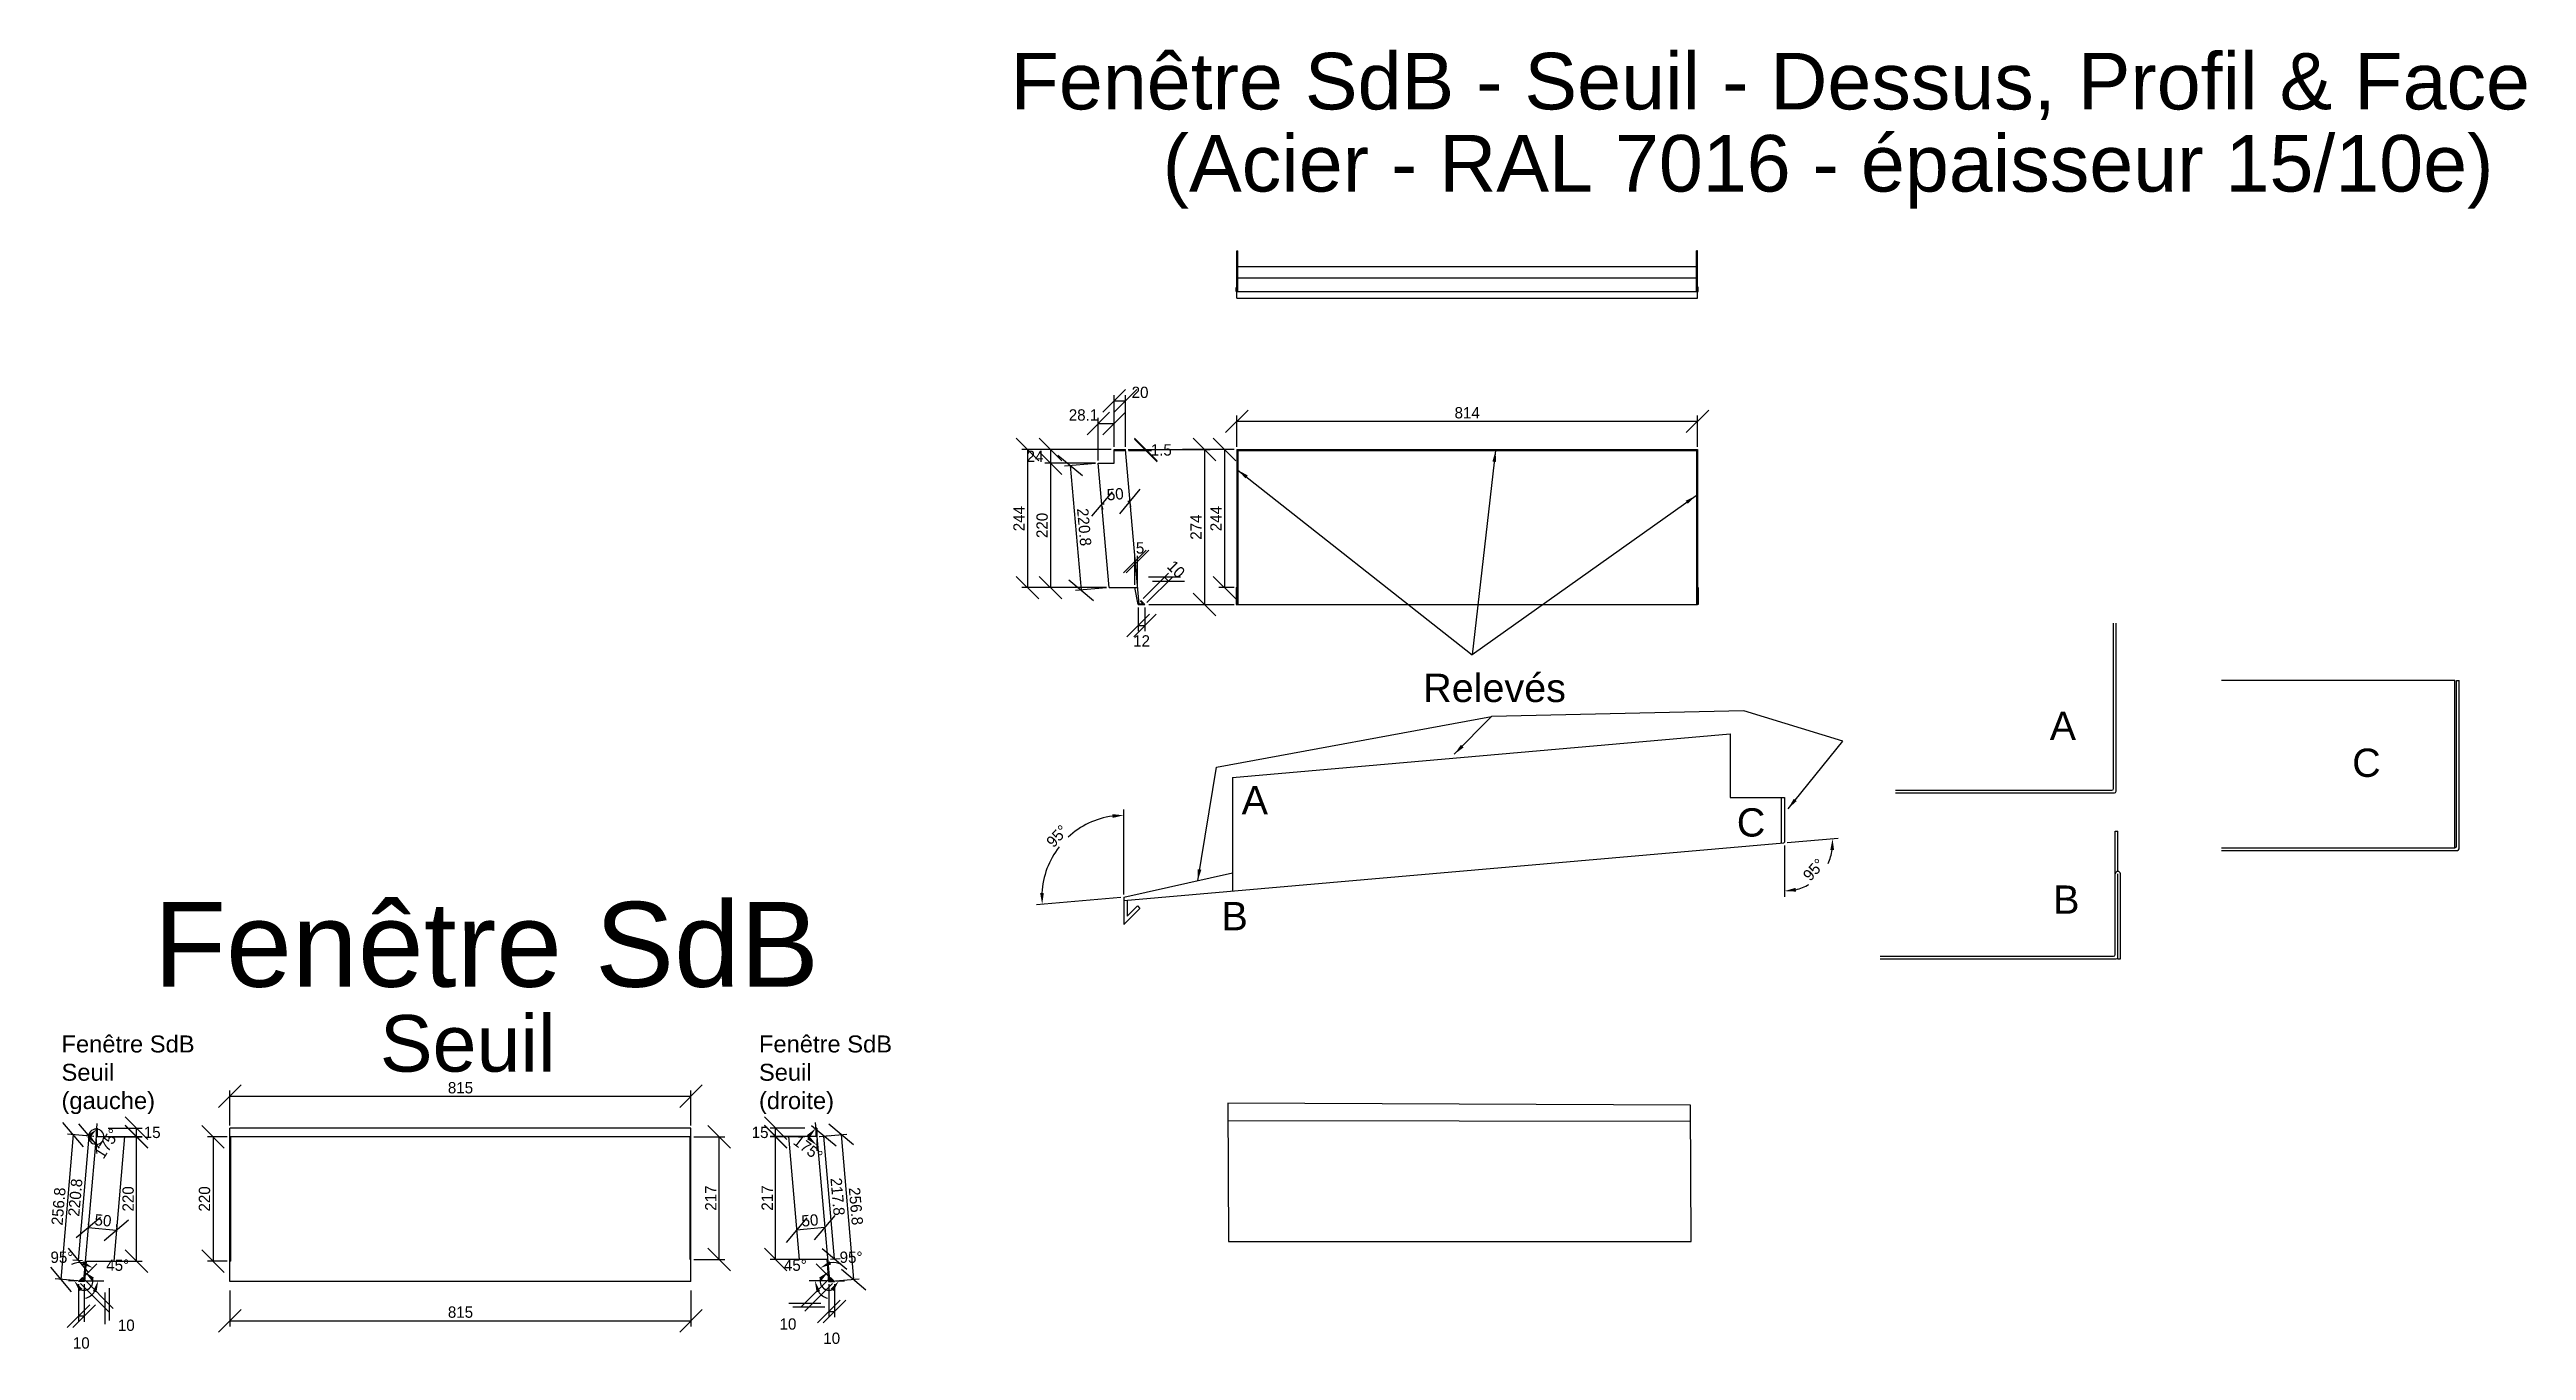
# Model space of a CAD drawing. Header units: millimetres. Extents: x -676 to 20789, y -6551 to 2506.
# Drawn here: x -284 to 4095, y 207 to 2506 of the extents above; entities that cross this region are included whole.
import ezdxf

# ---------------------------------------------------------------- set-up
doc = ezdxf.new("R2010")
doc.units = ezdxf.units.MM
doc.layers.get('0').update_dxf_attribs({"lineweight": 25, "true_color": 0xffffff})
doc.layers.get('Defpoints').update_dxf_attribs({"true_color": 0xffffff})
for name, color, linetype, lineweight, true_color in [('0 ... Seuil', 178, 'Continuous', 25, 0x000000), ('0 ... Seuil ... Existant', 2, 'Continuous', 25, 0xffff00), ('0 ... Seuil ... Rectangle', 5, 'Continuous', 25, 0x0000ff), ('0 ... Seuil ... Rectangle ... Cotes Angles', 4, 'Continuous', 25, 0x00ffff), ('Cotes', 4, 'Continuous', 25, 0x00ffff)]:
    doc.layers.add(name, color=color, linetype=linetype, lineweight=lineweight, true_color=true_color)
doc.styles.add('QCADDimTextStyle', font='txt')
doc.styles.add('textstyle11', font='')
doc.styles.add('textstyle22', font='')
doc.styles.add('textstyle23', font='')
doc.styles.add('textstyle24', font='')
doc.styles.add('textstyle25', font='')
doc.styles.add('textstyle26', font='')
doc.styles.add('textstyle27', font='')
doc.styles.add('textstyle28', font='')
doc.styles.add('textstyle29', font='')
doc.styles.add('textstyle30', font='')
doc.styles.add('textstyle31', font='')
doc.styles.add('textstyle32', font='')
doc.styles.add('textstyle33', font='')
doc.styles.get('textstyle11').set_extended_font_data('Liberation Sans')
doc.styles.get('textstyle22').set_extended_font_data('Liberation Sans')
doc.styles.get('textstyle23').set_extended_font_data('Liberation Sans')
doc.styles.get('textstyle24').set_extended_font_data('Liberation Sans')
doc.styles.get('textstyle25').set_extended_font_data('Liberation Sans')
doc.styles.get('textstyle26').set_extended_font_data('Liberation Sans')
doc.styles.get('textstyle27').set_extended_font_data('Liberation Sans')
doc.styles.get('textstyle28').set_extended_font_data('Liberation Sans')
doc.styles.get('textstyle29').set_extended_font_data('Liberation Sans')
doc.styles.get('textstyle30').set_extended_font_data('Liberation Sans')
doc.styles.get('textstyle31').set_extended_font_data('Liberation Sans')
doc.styles.get('textstyle32').set_extended_font_data('Liberation Sans')
doc.styles.get('textstyle33').set_extended_font_data('Liberation Sans')
doc.dimstyles.new('QCADDimStyle', dxfattribs={"dimtxt": 20, "dimasz": 20, "dimexe": 10, "dimexo": 5, "dimgap": 5, "dimtad": 1, "dimtoh": 1, "dimdec": 4, "dimzin": 0, "dimdsep": 46, "dimtxsty": 'QCADDimTextStyle', "dimcen": 0.09, "dimadec": 0, "dimazin": 0, "dimtfac": 1, "dimtdec": 4, "dimtofl": 0, "dimtmove": 0, "dimatfit": 3, "dimfxl": 1, "dimtolj": 1, "dimtzin": 0, "dimarcsym": 0})

msp = doc.modelspace()

# ---------------------------------------------------------------- texts
at = {"attachment_point": 1}
for s, insert, char_height, style in [('Seuil', (300, 800), 100, 'textstyle11'), ('Fenêtre SdB\\PSeuil\\P(gauche)', (-262.83, 763.9), 30, 'textstyle24'), ('Fenêtre SdB\\PSeuil\\P(droite)', (970.16, 763.9), 30, 'textstyle23')]:
    msp.add_mtext(s, dxfattribs=dict(at, insert=insert, char_height=char_height, style=style))
at = {"layer": '0 ... Seuil', "insert": (-100, 1000), "char_height": 150, "attachment_point": 1, "style": 'textstyle22'}
msp.add_mtext('Fenêtre SdB', dxfattribs=at)
at = {"layer": '0 ... Seuil ... Rectangle ... Cotes Angles', "attachment_point": 1}
for s, insert, char_height, style in [('Fenêtre SdB - Seuil - Dessus, Profil & Face\\P', (1415.02, 2500.67), 100, 'textstyle33'), ('(Acier - RAL 7016 - épaisseur 15/10e)', (1683.94, 2355.48), 100, 'textstyle25'), ('Relevés', (2144.43, 1403.28), 50, 'textstyle26'), ('A', (3252.03, 1336.02), 50, 'textstyle32'), ('C', (3786.73, 1270.96), 50, 'textstyle31'), ('A', (1823.45, 1204.81), 50, 'textstyle27'), ('C', (2698.82, 1165.48), 50, 'textstyle30'), ('B', (3258.13, 1029.02), 50, 'textstyle29'), ('B', (1787.87, 999.81), 50, 'textstyle28')]:
    msp.add_mtext(s, dxfattribs=dict(at, insert=insert, char_height=char_height, style=style))

# ---------------------------------------------------------------- blocks, each defined once
blk = doc.blocks.new('SeuilBaie1_VueDessus')
at = {"layer": '0 ... Seuil'}
for p, q in [((-5, -271), (-5, 0)), ((810, 0), (-5, 0)), ((810, -271), (810, 0)), ((810, -15), (-5, -15)), ((-3.5, -235), (-3.5, -15)), ((808.5, -232), (808.5, -15)), ((-3.5, -235), (-5, -235)), ((810, -232), (808.5, -232)), ((810, -271), (-5, -271))]:
    blk.add_line(p, q, dxfattribs=at)
blk = doc.blocks.new('SeuilBaie1_VueCoupeEst')
at = {"layer": '0 ... Seuil'}
for p, q in [((1, 0), (-0.5, 0)), ((1, -14.9), (-49.2, -14.9)), ((-49.2, -14.9), (-30.2, -231.9)), ((-0.5, 0), (-0.5, -14.9)), ((1, 0), (1, -15)), ((1, -14.9), (23.3, -269.4)), ((20, -231.9), (-30.2, -231.9)), ((18.5, -231.9), (21.9, -270.9)), ((21.9, -270.9), (32.4, -270.9)), ((23.3, -269.4), (28.8, -269.4)), ((24.3, -264.9), (25.3, -263.8)), ((24.3, -264.9), (28.8, -269.4)), ((25.3, -263.8), (32.4, -270.9))]:
    blk.add_line(p, q, dxfattribs=at)
blk = doc.blocks.new('*D12')
at = {"layer": 'Cotes', "color": 0, "lineweight": -2}
for p, q in [((1019.7, 580), (979.7, 620)), ((979.7, 605), (1019.7, 565)), ((1051.4, 600), (989.7, 600)), ((1051.4, 585), (989.7, 585)), ((999.7, 585), (999.7, 600))]:
    blk.add_line(p, q, dxfattribs=at)
at = {"layer": 'Defpoints', "color": 0}
for p in [(999.7, 600), (1056.4, 600), (1056.4, 585)]:
    blk.add_point(p, dxfattribs=at)
at = {"layer": 'Cotes', "color": 0, "insert": (972.2, 592.5), "char_height": 20, "attachment_point": 5, "style": 'QCADDimTextStyle'}
blk.add_mtext('\\A1;15', dxfattribs=at)
blk = doc.blocks.new('*D13')
at = {"layer": 'Cotes', "color": 0, "lineweight": -2}
for p, q in [((1076.4, 585.4), (1125.5, 589.6)), ((1137.2, 570.6), (1093.9, 607)), ((1115.6, 588.8), (1137.5, 332.9)), ((1115.8, 351.1), (1159.1, 314.6)), ((1098.3, 329.5), (1147.4, 333.7))]:
    blk.add_line(p, q, dxfattribs=at)
at = {"layer": 'Defpoints', "color": 0}
for p in [(1071.4, 585), (1093.3, 329.1), (1137.5, 332.9)]:
    blk.add_point(p, dxfattribs=at)
at = {"layer": 'Cotes', "color": 0, "insert": (1141.5, 462.1), "char_height": 20, "attachment_point": 5, "rotation": 274.8885, "style": 'QCADDimTextStyle'}
blk.add_mtext('\\A1;256.8', dxfattribs=at)
blk = doc.blocks.new('*D14')
at = {"layer": 'Cotes', "color": 0, "lineweight": -2}
for p, q in [((1093.8, 324.1), (1093.8, 266.1)), ((1103.8, 324.1), (1103.8, 266.1)), ((1113.8, 296.1), (1073.8, 256.1)), ((1083.8, 256.1), (1123.8, 296.1)), ((1093.8, 276.1), (1103.8, 276.1))]:
    blk.add_line(p, q, dxfattribs=at)
at = {"layer": 'Defpoints', "color": 0}
for p in [(1093.8, 329.1), (1103.8, 329.1), (1103.8, 276.1)]:
    blk.add_point(p, dxfattribs=at)
at = {"layer": 'Cotes', "color": 0, "insert": (1098.8, 228.6), "char_height": 20, "attachment_point": 5, "style": 'QCADDimTextStyle'}
blk.add_mtext('\\A1;10', dxfattribs=at)
blk = doc.blocks.new('*D15')
at = {"layer": 'Cotes', "color": 0, "lineweight": -2}
for p, q in [((1054.9, 441.6), (1018.5, 398.2)), ((1068.3, 402.6), (1104.7, 445.9)), ((1086.5, 424.3), (1036.7, 419.9)), ((1037.1, 414.9), (1037.6, 409.9)), ((1086.9, 419.3), (1087.4, 414.3))]:
    blk.add_line(p, q, dxfattribs=at)
at = {"layer": 'Defpoints', "color": 0}
for p in [(1036.7, 419.9), (1036.7, 419.9), (1086.5, 424.3)]:
    blk.add_point(p, dxfattribs=at)
at = {"layer": 'Cotes', "color": 0, "insert": (1060.3, 437), "char_height": 20, "attachment_point": 5, "rotation": 5, "style": 'QCADDimTextStyle'}
blk.add_mtext('\\A1;50', dxfattribs=at)
blk = doc.blocks.new('*D16')
at = {"layer": 'Cotes', "color": 0, "lineweight": -2}
for p, q in [((1093.2, 332.6), (1044.4, 283.8)), ((1100.3, 325.6), (1051.5, 276.8)), ((1023.2, 290.9), (1079.8, 290.9)), ((1086.9, 283.8), (1030.3, 283.8))]:
    blk.add_line(p, q, dxfattribs=at)
at = {"layer": 'Defpoints', "color": 0}
for p in [(1096.8, 336.2), (1103.8, 329.1), (1051.5, 290.9)]:
    blk.add_point(p, dxfattribs=at)
at = {"layer": 'Cotes', "color": 0, "insert": (1021.5, 253.8), "char_height": 20, "attachment_point": 5, "style": 'QCADDimTextStyle'}
blk.add_mtext('\\A1;10', dxfattribs=at)
blk = doc.blocks.new('*D17')
at = {"layer": 'Cotes', "color": 0, "lineweight": -2}
for p, q in [((1072, 590.1), (1070.2, 610.1)), ((1072.4, 580), (1072.4, 559.9))]:
    blk.add_line(p, q, dxfattribs=at)
blk.add_arc((1072.4, 585), 15.1, 177.7585, 187.2415, dxfattribs=at)
at = {"layer": 'Cotes', "color": 0}
for points in [[(1059.7, 583.3), (1054.9, 587.9), (1071.1, 600.1)], [(1055.2, 580.6), (1059.6, 585.6), (1072.4, 569.9)]]:
    blk.add_solid(points, dxfattribs=at)
at = {"layer": 'Defpoints', "color": 0}
for p in [(1058.9, 591.8), (1072.4, 600), (1072.4, 585.1), (1072.4, 585), (1073.9, 568.7)]:
    blk.add_point(p, dxfattribs=at)
at = {"layer": 'Cotes', "color": 0, "insert": (1057, 564.4), "char_height": 20, "attachment_point": 5, "rotation": 323.07, "style": 'QCADDimTextStyle'}
blk.add_mtext('\\A1;175%%d', dxfattribs=at)
blk = doc.blocks.new('*D18')
at = {"layer": 'Cotes', "color": 0, "lineweight": -2}
for p, q in [((1092.5, 339), (1071.4, 360.1)), ((1089.7, 330.1), (1059, 330.1))]:
    blk.add_line(p, q, dxfattribs=at)
for start, end in [(63.1887, 99.0944), (215.9056, 251.8113)]:
    blk.add_arc((1101.4, 330.1), 32.4, start, end, dxfattribs=at)
at = {"layer": 'Cotes', "color": 0}
for points in [[(1094.8, 365.1), (1097.8, 359.2), (1078.5, 353)], [(1078.3, 312.1), (1072, 310), (1069, 330.1)]]:
    blk.add_solid(points, dxfattribs=at)
at = {"layer": 'Defpoints', "color": 0}
for p in [(1073.3, 346.3), (1094.7, 330.1), (1096, 335.5), (1101.4, 330.1), (1101.4, 330.1)]:
    blk.add_point(p, dxfattribs=at)
at = {"layer": 'Cotes', "color": 0, "insert": (1034.5, 357.8), "char_height": 20, "attachment_point": 5, "style": 'QCADDimTextStyle'}
blk.add_mtext('\\A1;45%%d', dxfattribs=at)
blk = doc.blocks.new('*D19')
at = {"layer": 'Cotes', "color": 0, "lineweight": -2}
blk.add_line((1106.4, 330.1), (1121.4, 330.1), dxfattribs=at)
for start, end in [(168.9674, 242.9349), (212.0651, 286.0326)]:
    blk.add_arc((1094.7, 330.1), 16.6, start, end, dxfattribs=at)
at = {"layer": 'Cotes', "color": 0}
for points in [[(1080.7, 330.8), (1076.2, 335.7), (1093.3, 346.6)], [(1102, 312.1), (1096.7, 316.1), (1111.4, 330.1)]]:
    blk.add_solid(points, dxfattribs=at)
at = {"layer": 'Defpoints', "color": 0}
for p in [(1093, 349.4), (1094.7, 330.1), (1094.7, 330.1), (1101.4, 330.1), (1108.9, 338.8)]:
    blk.add_point(p, dxfattribs=at)
at = {"layer": 'Cotes', "color": 0, "insert": (1133, 371.8), "char_height": 20, "attachment_point": 5, "style": 'QCADDimTextStyle'}
blk.add_mtext('\\A1;95%%d', dxfattribs=at)
blk = doc.blocks.new('*D20')
at = {"layer": 'Cotes', "color": 0, "lineweight": -2}
for p, q in [((35, 313), (35, 249.8)), ((850, 313), (850, 249.8)), ((55, 279.8), (15, 239.8)), ((830, 239.8), (870, 279.8)), ((35, 259.8), (850, 259.8))]:
    blk.add_line(p, q, dxfattribs=at)
at = {"layer": 'Defpoints', "color": 0}
for p in [(35, 318), (850, 318), (850, 259.8)]:
    blk.add_point(p, dxfattribs=at)
at = {"layer": 'Cotes', "color": 0, "insert": (442.5, 274.8), "char_height": 20, "attachment_point": 5, "style": 'QCADDimTextStyle'}
blk.add_mtext('\\A1;815', dxfattribs=at)
blk = doc.blocks.new('*D21')
at = {"layer": 'Cotes', "color": 0, "lineweight": -2}
for p, q in [((55, 676.4), (15, 636.4)), ((35, 605), (35, 666.4)), ((830, 636.4), (870, 676.4)), ((850, 605), (850, 666.4)), ((35, 656.4), (850, 656.4))]:
    blk.add_line(p, q, dxfattribs=at)
at = {"layer": 'Defpoints', "color": 0}
for p in [(850, 656.4), (35, 600), (850, 600)]:
    blk.add_point(p, dxfattribs=at)
at = {"layer": 'Cotes', "color": 0, "insert": (442.5, 671.4), "char_height": 20, "attachment_point": 5, "style": 'QCADDimTextStyle'}
blk.add_mtext('\\A1;815', dxfattribs=at)
blk = doc.blocks.new('*D43')
at = {"layer": 'Cotes', "color": 0, "lineweight": -2}
for p, q in [((855, 585), (910, 585)), ((920, 565), (880, 605)), ((900, 368), (900, 585)), ((855, 368), (910, 368)), ((880, 388), (920, 348))]:
    blk.add_line(p, q, dxfattribs=at)
at = {"layer": 'Defpoints', "color": 0}
for p in [(850, 585), (900, 585), (850, 368)]:
    blk.add_point(p, dxfattribs=at)
at = {"layer": 'Cotes', "color": 0, "insert": (885, 476.5), "char_height": 20, "attachment_point": 5, "rotation": 90, "style": 'QCADDimTextStyle'}
blk.add_mtext('\\A1;217', dxfattribs=at)
blk = doc.blocks.new('*D44')
at = {"layer": 'Cotes', "color": 0, "lineweight": -2}
for p, q in [((25, 565), (-15, 605)), ((30, 585), (-5, 585)), ((5, 585), (5, 365)), ((-15, 385), (25, 345)), ((30, 365), (-5, 365))]:
    blk.add_line(p, q, dxfattribs=at)
at = {"layer": 'Defpoints', "color": 0}
for p in [(35, 585), (5, 365), (35, 365)]:
    blk.add_point(p, dxfattribs=at)
at = {"layer": 'Cotes', "color": 0, "insert": (-10, 475), "char_height": 20, "attachment_point": 5, "rotation": 90, "style": 'QCADDimTextStyle'}
blk.add_mtext('\\A1;220', dxfattribs=at)
blk = doc.blocks.new('SeuilBaie1_VueCoupeOuest')
at = {"layer": '0 ... Seuil'}
for p, q in [((-1.5, 0), (-1.5, -15)), ((-1.5, 0), (0, 0)), ((0, 0), (0, -14.9)), ((-1.5, -14.9), (-23.8, -269.4)), ((-1.5, -14.9), (48.7, -14.9)), ((48.7, -14.9), (29.4, -234.9)), ((-19.2, -234.9), (-22.4, -270.9)), ((-20.7, -234.9), (29.4, -234.9)), ((-25.8, -263.8), (-32.9, -270.9)), ((-22.4, -270.9), (-32.9, -270.9)), ((-24.8, -264.9), (-29.3, -269.4)), ((-23.8, -269.4), (-29.3, -269.4)), ((-24.8, -264.9), (-25.8, -263.8))]:
    blk.add_line(p, q, dxfattribs=at)
blk = doc.blocks.new('*D45')
at = {"layer": 'Cotes', "color": 0, "lineweight": -2}
for p, q in [((1019.7, 565.1), (979.7, 605.1)), ((1067.4, 585.1), (989.7, 585.1)), ((999.7, 368.1), (999.7, 585.1)), ((979.7, 388.1), (1019.7, 348.1)), ((1086.4, 368.1), (989.7, 368.1))]:
    blk.add_line(p, q, dxfattribs=at)
at = {"layer": 'Defpoints', "color": 0}
for p in [(999.7, 585.1), (1072.4, 585.1), (1091.4, 368.1)]:
    blk.add_point(p, dxfattribs=at)
at = {"layer": 'Cotes', "color": 0, "insert": (984.7, 476.6), "char_height": 20, "attachment_point": 5, "rotation": 90, "style": 'QCADDimTextStyle'}
blk.add_mtext('\\A1;217', dxfattribs=at)
blk = doc.blocks.new('*D46')
at = {"layer": 'Cotes', "color": 0, "lineweight": -2}
for p, q in [((1106.4, 568), (1063.1, 604.3)), ((1077.4, 585.5), (1094.7, 587)), ((1103.7, 369.2), (1084.7, 586.2)), ((1082, 387.3), (1125.4, 351)), ((1096.4, 368.5), (1113.7, 370))]:
    blk.add_line(p, q, dxfattribs=at)
at = {"layer": 'Defpoints', "color": 0}
for p in [(1072.4, 585.1), (1084.7, 586.2), (1091.4, 368.1)]:
    blk.add_point(p, dxfattribs=at)
at = {"layer": 'Cotes', "color": 0, "insert": (1109.2, 479), "char_height": 20, "attachment_point": 5, "rotation": 275, "style": 'QCADDimTextStyle'}
blk.add_mtext('\\A1;217.8', dxfattribs=at)
blk = doc.blocks.new('*D47')
at = {"layer": 'Cotes', "color": 0, "lineweight": -2}
for p, q in [((-110, 580), (-150, 620)), ((-180.4, 600), (-120, 600)), ((-180.4, 585), (-120, 585)), ((-150, 605), (-110, 565)), ((-130, 585), (-130, 600))]:
    blk.add_line(p, q, dxfattribs=at)
at = {"layer": 'Defpoints', "color": 0}
for p in [(-185.4, 600), (-185.4, 585), (-130, 600)]:
    blk.add_point(p, dxfattribs=at)
at = {"layer": 'Cotes', "color": 0, "insert": (-102.5, 592.5), "char_height": 20, "attachment_point": 5, "style": 'QCADDimTextStyle'}
blk.add_mtext('\\A1;15', dxfattribs=at)
blk = doc.blocks.new('*D48')
at = {"layer": 'Cotes', "color": 0, "lineweight": -2}
for p, q in [((-242.1, 588.6), (-264, 332.6)), ((-223.9, 566.9), (-260.3, 610.2)), ((-205.5, 585.4), (-252.1, 589.4)), ((-282.2, 354.3), (-245.8, 311)), ((-227.4, 329.5), (-274, 333.5))]:
    blk.add_line(p, q, dxfattribs=at)
at = {"layer": 'Defpoints', "color": 0}
for p in [(-200.5, 585), (-264, 332.6), (-222.4, 329.1)]:
    blk.add_point(p, dxfattribs=at)
at = {"layer": 'Cotes', "color": 0, "insert": (-268, 461.9), "char_height": 20, "attachment_point": 5, "rotation": 85.1115, "style": 'QCADDimTextStyle'}
blk.add_mtext('\\A1;256.8', dxfattribs=at)
blk = doc.blocks.new('*D49')
at = {"layer": 'Cotes', "color": 0, "lineweight": -2}
for p, q in [((-232.9, 324.1), (-232.9, 257.8)), ((-222.9, 324.1), (-222.9, 257.8)), ((-212.9, 287.8), (-252.9, 247.8)), ((-242.9, 247.8), (-202.9, 287.8)), ((-222.9, 267.8), (-232.9, 267.8))]:
    blk.add_line(p, q, dxfattribs=at)
at = {"layer": 'Defpoints', "color": 0}
for p in [(-232.9, 329.1), (-222.9, 329.1), (-232.9, 267.8)]:
    blk.add_point(p, dxfattribs=at)
at = {"layer": 'Cotes', "color": 0, "insert": (-227.9, 220.3), "char_height": 20, "attachment_point": 5, "style": 'QCADDimTextStyle'}
blk.add_mtext('\\A1;10', dxfattribs=at)
blk = doc.blocks.new('*D50')
at = {"layer": 'Cotes', "color": 0, "lineweight": -2}
for p, q in [((-193.9, 442.4), (-237.2, 406.1)), ((-187.4, 401.7), (-144.1, 438.1)), ((-215.6, 424.3), (-165.8, 419.9)), ((-215.1, 429.2), (-214.7, 434.2)), ((-165.3, 424.9), (-164.9, 429.9))]:
    blk.add_line(p, q, dxfattribs=at)
at = {"layer": 'Defpoints', "color": 0}
for p in [(-215.6, 424.3), (-165.8, 419.9), (-165.8, 419.9)]:
    blk.add_point(p, dxfattribs=at)
at = {"layer": 'Cotes', "color": 0, "insert": (-189.4, 437), "char_height": 20, "attachment_point": 5, "rotation": 355, "style": 'QCADDimTextStyle'}
blk.add_mtext('\\A1;50', dxfattribs=at)
blk = doc.blocks.new('*D51')
at = {"layer": 'Cotes', "color": 0, "lineweight": -2}
for p, q in [((-229.4, 325.6), (-178.4, 274.6)), ((-222.3, 332.6), (-171.3, 281.6)), ((-185.4, 253.4), (-185.4, 309.9)), ((-178.4, 317), (-178.4, 260.4))]:
    blk.add_line(p, q, dxfattribs=at)
at = {"layer": 'Defpoints', "color": 0}
for p in [(-232.9, 329.1), (-225.8, 336.2), (-178.4, 288.7)]:
    blk.add_point(p, dxfattribs=at)
at = {"layer": 'Cotes', "color": 0, "insert": (-148.3, 251.6), "char_height": 20, "attachment_point": 5, "style": 'QCADDimTextStyle'}
blk.add_mtext('\\A1;10', dxfattribs=at)
blk = doc.blocks.new('*D52')
at = {"layer": 'Cotes', "color": 0, "lineweight": -2}
for p, q in [((-201.5, 580), (-201.5, 561.5)), ((-201.1, 590.1), (-199.5, 608.5))]:
    blk.add_line(p, q, dxfattribs=at)
for start, end in [(180.5927, 276.1855), (78.8145, 174.4073), (270, 85)]:
    blk.add_arc((-201.5, 585), 13.5, start, end, dxfattribs=at)
at = {"layer": 'Cotes', "color": 0}
for points in [[(-217.4, 584.1), (-212.5, 588.6), (-201.5, 571.5)], [(-212.7, 582.5), (-217.3, 587.3), (-200.3, 598.5)]]:
    blk.add_solid(points, dxfattribs=at)
at = {"layer": 'Defpoints', "color": 0}
for p in [(-201.5, 600), (-201.5, 585.1), (-201.5, 585), (-189.4, 591.1), (-202.9, 568.7)]:
    blk.add_point(p, dxfattribs=at)
at = {"layer": 'Cotes', "color": 0, "insert": (-182.2, 572.9), "char_height": 20, "attachment_point": 5, "rotation": 57.811, "style": 'QCADDimTextStyle'}
blk.add_mtext('\\A1;175%%d', dxfattribs=at)
blk = doc.blocks.new('*D53')
at = {"layer": 'Cotes', "color": 0, "lineweight": -2}
for p, q in [((-221.6, 339), (-200.5, 360.1)), ((-218.8, 330.1), (-188, 330.1))]:
    blk.add_line(p, q, dxfattribs=at)
for start, end in [(80.9056, 116.8113), (288.1887, 324.0944)]:
    blk.add_arc((-230.5, 330.1), 32.4, start, end, dxfattribs=at)
at = {"layer": 'Cotes', "color": 0}
for points in [[(-226.9, 359.2), (-223.8, 365.1), (-207.5, 353)], [(-201, 310), (-207.4, 312.1), (-198, 330.1)]]:
    blk.add_solid(points, dxfattribs=at)
at = {"layer": 'Defpoints', "color": 0}
for p in [(-230.5, 330.1), (-230.5, 330.1), (-225.1, 335.5), (-223.8, 330.1), (-199.1, 338.5)]:
    blk.add_point(p, dxfattribs=at)
at = {"layer": 'Cotes', "color": 0, "insert": (-163.5, 357.8), "char_height": 20, "attachment_point": 5, "style": 'QCADDimTextStyle'}
blk.add_mtext('\\A1;45%%d', dxfattribs=at)
blk = doc.blocks.new('*D54')
at = {"layer": 'Cotes', "color": 0, "lineweight": -2}
blk.add_line((-235.5, 330.1), (-250.4, 330.1), dxfattribs=at)
for start, end in [(253.9674, 327.9349), (297.0651, 11.0326)]:
    blk.add_arc((-223.8, 330.1), 16.6, start, end, dxfattribs=at)
at = {"layer": 'Cotes', "color": 0}
for points in [[(-225.7, 316.1), (-231.1, 312.1), (-240.4, 330.1)], [(-205.3, 335.7), (-209.7, 330.8), (-222.4, 346.6)]]:
    blk.add_solid(points, dxfattribs=at)
at = {"layer": 'Defpoints', "color": 0}
for p in [(-231.3, 344.9), (-230.5, 330.1), (-223.8, 330.1), (-223.8, 330.1), (-222.1, 349.4)]:
    blk.add_point(p, dxfattribs=at)
at = {"layer": 'Cotes', "color": 0, "insert": (-262.1, 371.8), "char_height": 20, "attachment_point": 5, "style": 'QCADDimTextStyle'}
blk.add_mtext('\\A1;95%%d', dxfattribs=at)
blk = doc.blocks.new('*D55')
at = {"layer": 'Cotes', "color": 0, "lineweight": -2}
for p, q in [((-196.5, 585.1), (-120, 585.1)), ((-110, 565.1), (-150, 605.1)), ((-130, 365.1), (-130, 585.1)), ((-215.7, 365.1), (-120, 365.1)), ((-150, 385.1), (-110, 345.1))]:
    blk.add_line(p, q, dxfattribs=at)
at = {"layer": 'Defpoints', "color": 0}
for p in [(-201.5, 585.1), (-130, 585.1), (-220.7, 365.1)]:
    blk.add_point(p, dxfattribs=at)
at = {"layer": 'Cotes', "color": 0, "insert": (-145, 475.1), "char_height": 20, "attachment_point": 5, "rotation": 90, "style": 'QCADDimTextStyle'}
blk.add_mtext('\\A1;220', dxfattribs=at)
blk = doc.blocks.new('*D56')
at = {"layer": 'Cotes', "color": 0, "lineweight": -2}
for p, q in [((-233, 366.2), (-213.8, 586.2)), ((-195.6, 564.5), (-232, 607.8)), ((-206.5, 585.5), (-223.7, 587)), ((-251.2, 387.8), (-214.9, 344.5)), ((-225.7, 365.5), (-243, 367))]:
    blk.add_line(p, q, dxfattribs=at)
at = {"layer": 'Defpoints', "color": 0}
for p in [(-213.8, 586.2), (-201.5, 585.1), (-220.7, 365.1)]:
    blk.add_point(p, dxfattribs=at)
at = {"layer": 'Cotes', "color": 0, "insert": (-238.4, 477.5), "char_height": 20, "attachment_point": 5, "rotation": 85, "style": 'QCADDimTextStyle'}
blk.add_mtext('\\A1;220.8', dxfattribs=at)
blk = doc.blocks.new('*D67')
at = {"layer": '0 ... Seuil ... Rectangle ... Cotes Angles', "color": 0, "lineweight": -2}
for p, q in [((1542.2, 1752.9), (1498.8, 1789.2)), ((1565.1, 1775), (1510.5, 1770.2)), ((1520.5, 1771.1), (1539.8, 1551.1)), ((1518.1, 1569.2), (1561.4, 1532.9)), ((1584.3, 1555), (1529.8, 1550.2))]:
    blk.add_line(p, q, dxfattribs=at)
at = {"layer": 'Defpoints', "color": 0}
for p in [(1570.1, 1775.4), (1539.8, 1551.1), (1589.3, 1555.4)]:
    blk.add_point(p, dxfattribs=at)
at = {"layer": '0 ... Seuil ... Rectangle ... Cotes Angles', "color": 0, "insert": (1545.1, 1662.4), "char_height": 20, "attachment_point": 5, "rotation": 275, "style": 'QCADDimTextStyle'}
blk.add_mtext('\\A1;220.8', dxfattribs=at)
blk = doc.blocks.new('*D68')
at = {"layer": '0 ... Seuil ... Rectangle ... Cotes Angles', "color": 0, "lineweight": -2}
for p, q in [((1505.8, 1779.4), (1465.8, 1819.4)), ((1465.8, 1795.4), (1505.8, 1755.4)), ((1593.1, 1799.4), (1475.8, 1799.4)), ((1485.8, 1799.4), (1485.8, 1775.4)), ((1565.1, 1775.4), (1475.8, 1775.4))]:
    blk.add_line(p, q, dxfattribs=at)
at = {"layer": 'Defpoints', "color": 0}
for p in [(1598.1, 1799.4), (1485.8, 1775.4), (1570.1, 1775.4)]:
    blk.add_point(p, dxfattribs=at)
at = {"layer": '0 ... Seuil ... Rectangle ... Cotes Angles', "color": 0, "insert": (1458.3, 1787.4), "char_height": 20, "attachment_point": 5, "style": 'QCADDimTextStyle'}
blk.add_mtext('\\A1;24', dxfattribs=at)
blk = doc.blocks.new('*D69')
at = {"layer": '0 ... Seuil ... Rectangle ... Cotes Angles', "color": 0, "lineweight": -2}
for p, q in [((1505.8, 1755.4), (1465.8, 1795.4)), ((1565.1, 1775.4), (1475.8, 1775.4)), ((1485.8, 1775.4), (1485.8, 1555.4)), ((1465.8, 1575.4), (1505.8, 1535.4)), ((1584.3, 1555.4), (1475.8, 1555.4))]:
    blk.add_line(p, q, dxfattribs=at)
at = {"layer": 'Defpoints', "color": 0}
for p in [(1570.1, 1775.4), (1485.8, 1555.4), (1589.3, 1555.4)]:
    blk.add_point(p, dxfattribs=at)
at = {"layer": '0 ... Seuil ... Rectangle ... Cotes Angles', "color": 0, "insert": (1470.8, 1665.4), "char_height": 20, "attachment_point": 5, "rotation": 90, "style": 'QCADDimTextStyle'}
blk.add_mtext('\\A1;220', dxfattribs=at)
blk = doc.blocks.new('*D70')
at = {"layer": '0 ... Seuil ... Rectangle ... Cotes Angles', "color": 0, "lineweight": -2}
for p, q in [((1623.1, 1799.4), (1663.9, 1799.4)), ((1623.3, 1797.9), (1663.9, 1797.9)), ((1633.9, 1819.4), (1673.9, 1779.4)), ((1673.9, 1777.9), (1633.9, 1817.9))]:
    blk.add_line(p, q, dxfattribs=at)
at = {"layer": 'Defpoints', "color": 0}
for p in [(1618.1, 1799.4), (1618.3, 1797.9), (1653.9, 1797.9)]:
    blk.add_point(p, dxfattribs=at)
at = {"layer": '0 ... Seuil ... Rectangle ... Cotes Angles', "color": 0, "insert": (1681.4, 1798.7), "char_height": 20, "attachment_point": 5, "style": 'QCADDimTextStyle'}
blk.add_mtext('\\A1;1.5', dxfattribs=at)
blk = doc.blocks.new('*D71')
at = {"layer": '0 ... Seuil ... Rectangle ... Cotes Angles', "color": 0, "lineweight": -2}
for p, q in [((1594.5, 1725), (1558.2, 1681.7)), ((1608, 1686), (1644.3, 1729.4)), ((1576.4, 1703.4), (1580.2, 1703.7)), ((1576.7, 1698.9), (1577.2, 1693.4)), ((1626.2, 1707.7), (1622.4, 1707.4)), ((1626.6, 1703.3), (1627, 1697.8))]:
    blk.add_line(p, q, dxfattribs=at)
at = {"layer": 'Defpoints', "color": 0}
for p in [(1626.1, 1708.2), (1576.3, 1703.9), (1626.2, 1707.7)]:
    blk.add_point(p, dxfattribs=at)
at = {"layer": '0 ... Seuil ... Rectangle ... Cotes Angles', "color": 0, "insert": (1600, 1720.5), "char_height": 20, "attachment_point": 5, "rotation": 5, "style": 'QCADDimTextStyle'}
blk.add_mtext('\\A1;50', dxfattribs=at)
blk = doc.blocks.new('*D72')
at = {"layer": '0 ... Seuil ... Rectangle ... Cotes Angles', "color": 0, "lineweight": -2}
for p, q in [((1623.1, 1799.4), (1767.8, 1799.4)), ((1777.8, 1779.4), (1737.8, 1819.4)), ((1757.8, 1799.4), (1757.8, 1525.4)), ((1737.8, 1545.4), (1777.8, 1505.4)), ((1659.2, 1525.4), (1767.8, 1525.4))]:
    blk.add_line(p, q, dxfattribs=at)
at = {"layer": 'Defpoints', "color": 0}
for p in [(1618.1, 1799.4), (1654.2, 1525.4), (1757.8, 1525.4)]:
    blk.add_point(p, dxfattribs=at)
at = {"layer": '0 ... Seuil ... Rectangle ... Cotes Angles', "color": 0, "insert": (1742.8, 1662.4), "char_height": 20, "attachment_point": 5, "rotation": 90, "style": 'QCADDimTextStyle'}
blk.add_mtext('\\A1;274', dxfattribs=at)
blk = doc.blocks.new('*D73')
at = {"layer": '0 ... Seuil ... Rectangle ... Cotes Angles', "color": 0, "lineweight": -2}
for p, q in [((1649.1, 1536), (1694, 1580.9)), ((1656.1, 1528.9), (1701.1, 1573.9)), ((1715.2, 1573.9), (1658.6, 1573.9)), ((1665.7, 1566.8), (1722.3, 1566.8)), ((1686.9, 1573.9), (1694, 1566.8))]:
    blk.add_line(p, q, dxfattribs=at)
at = {"layer": 'Defpoints', "color": 0}
for p in [(1694, 1566.8), (1645.5, 1532.5), (1652.6, 1525.4)]:
    blk.add_point(p, dxfattribs=at)
at = {"layer": '0 ... Seuil ... Rectangle ... Cotes Angles', "color": 0, "insert": (1707.6, 1588), "char_height": 20, "attachment_point": 5, "rotation": 315, "style": 'QCADDimTextStyle'}
blk.add_mtext('\\A1;10', dxfattribs=at)
blk = doc.blocks.new('*D74')
at = {"layer": '0 ... Seuil ... Rectangle ... Cotes Angles', "color": 0, "lineweight": -2}
for p, q in [((1660.6, 1508.5), (1620.6, 1468.5)), ((1632.6, 1468.5), (1672.6, 1508.5)), ((1640.6, 1520.4), (1640.6, 1478.5)), ((1652.6, 1520.4), (1652.6, 1478.5)), ((1640.6, 1488.5), (1652.6, 1488.5))]:
    blk.add_line(p, q, dxfattribs=at)
at = {"layer": 'Defpoints', "color": 0}
for p in [(1640.6, 1525.4), (1652.6, 1525.4), (1652.6, 1488.5)]:
    blk.add_point(p, dxfattribs=at)
at = {"layer": '0 ... Seuil ... Rectangle ... Cotes Angles', "color": 0, "insert": (1646.5, 1461.3), "char_height": 20, "attachment_point": 5, "style": 'QCADDimTextStyle'}
blk.add_mtext('\\A1;12', dxfattribs=at)
blk = doc.blocks.new('*D75')
at = {"layer": '0 ... Seuil ... Rectangle ... Cotes Angles', "color": 0, "lineweight": -2}
for p, q in [((1813.1, 1779.4), (1773.1, 1819.4)), ((1810.2, 1799.4), (1783.1, 1799.4)), ((1793.1, 1799.4), (1793.1, 1555.4)), ((1773.1, 1575.4), (1813.1, 1535.4)), ((1810.2, 1555.4), (1783.1, 1555.4))]:
    blk.add_line(p, q, dxfattribs=at)
at = {"layer": 'Defpoints', "color": 0}
for p in [(1815.2, 1799.4), (1793.1, 1555.4), (1815.2, 1555.4)]:
    blk.add_point(p, dxfattribs=at)
at = {"layer": '0 ... Seuil ... Rectangle ... Cotes Angles', "color": 0, "insert": (1778.1, 1677.4), "char_height": 20, "attachment_point": 5, "rotation": 90, "style": 'QCADDimTextStyle'}
blk.add_mtext('\\A1;244', dxfattribs=at)
blk = doc.blocks.new('*D76')
at = {"layer": '0 ... Seuil ... Rectangle ... Cotes Angles', "color": 0, "lineweight": -2}
for p, q in [((1835.2, 1869.4), (1795.2, 1829.4)), ((1815.2, 1804.4), (1815.2, 1859.4)), ((1815.2, 1849.4), (2629.2, 1849.4)), ((2609.2, 1829.4), (2649.2, 1869.4)), ((2629.2, 1804.4), (2629.2, 1859.4))]:
    blk.add_line(p, q, dxfattribs=at)
at = {"layer": 'Defpoints', "color": 0}
for p in [(2629.2, 1849.4), (1815.2, 1799.4), (2629.2, 1799.4)]:
    blk.add_point(p, dxfattribs=at)
at = {"layer": '0 ... Seuil ... Rectangle ... Cotes Angles', "color": 0, "insert": (2222.2, 1864.4), "char_height": 20, "attachment_point": 5, "style": 'QCADDimTextStyle'}
blk.add_mtext('\\A1;814', dxfattribs=at)
blk = doc.blocks.new('*D77')
at = {"layer": '0 ... Seuil ... Rectangle ... Cotes Angles', "color": 0, "lineweight": -2}
for p, q in [((1464.9, 1779.4), (1424.9, 1819.4)), ((1593.1, 1799.4), (1434.9, 1799.4)), ((1444.9, 1799.4), (1444.9, 1555.4)), ((1424.9, 1575.4), (1464.9, 1535.4)), ((1584.3, 1555.4), (1434.9, 1555.4))]:
    blk.add_line(p, q, dxfattribs=at)
at = {"layer": 'Defpoints', "color": 0}
for p in [(1598.1, 1799.4), (1444.9, 1555.4), (1589.3, 1555.4)]:
    blk.add_point(p, dxfattribs=at)
at = {"layer": '0 ... Seuil ... Rectangle ... Cotes Angles', "color": 0, "insert": (1429.9, 1677.4), "char_height": 20, "attachment_point": 5, "rotation": 90, "style": 'QCADDimTextStyle'}
blk.add_mtext('\\A1;244', dxfattribs=at)
blk = doc.blocks.new('*D78')
at = {"layer": '0 ... Seuil ... Rectangle ... Cotes Angles', "color": 0, "lineweight": -2}
for p, q in [((1615.1, 1013.3), (1615.1, 1163.1)), ((1610.1, 1007.9), (1460.9, 994.8))]:
    blk.add_line(p, q, dxfattribs=at)
for start, end in [(97.9211, 132.8517), (142.1483, 177.0789)]:
    blk.add_arc((1615.1, 1008.3), 144.8, start, end, dxfattribs=at)
at = {"layer": '0 ... Seuil ... Rectangle ... Cotes Angles', "color": 0}
for points in [[(1595.4, 1148.4), (1594.9, 1155), (1615.1, 1153.1)], [(1467.2, 1015.6), (1473.8, 1015.7), (1470.9, 995.7)]]:
    blk.add_solid(points, dxfattribs=at)
at = {"layer": 'Defpoints', "color": 0}
for p in [(1539.1, 1131.5), (1615.1, 1008.3), (1615.1, 1008.3), (1807.1, 1025.1), (1615.1, 960.3)]:
    blk.add_point(p, dxfattribs=at)
at = {"layer": '0 ... Seuil ... Rectangle ... Cotes Angles', "color": 0, "insert": (1497.3, 1116.2), "char_height": 20, "attachment_point": 5, "rotation": 47.5, "style": 'QCADDimTextStyle'}
blk.add_mtext('\\A1;95%%d', dxfattribs=at)
blk = doc.blocks.new('*D79')
at = {"layer": '0 ... Seuil ... Rectangle ... Cotes Angles', "color": 0, "lineweight": -2}
for p, q in [((2783.1, 1099.5), (2783.1, 1009.1)), ((2788.1, 1104.9), (2878.1, 1112.8))]:
    blk.add_line(p, q, dxfattribs=at)
for start, end in [(334.5352, 351.5408), (283.4592, 300.4648)]:
    blk.add_arc((2783.1, 1104.5), 85.3, start, end, dxfattribs=at)
at = {"layer": '0 ... Seuil ... Rectangle ... Cotes Angles', "color": 0}
for points in [[(2870.8, 1091.8), (2864.2, 1092), (2868.1, 1111.9)], [(2802.6, 1024.8), (2803.4, 1018.2), (2783.1, 1019.1)]]:
    blk.add_solid(points, dxfattribs=at)
at = {"layer": 'Defpoints', "color": 0}
for p in [(2783.1, 1184.5), (2782.2, 1104.4), (2783.1, 1105.4), (2827.9, 1031.8), (1621.1, 1002.8)]:
    blk.add_point(p, dxfattribs=at)
at = {"layer": '0 ... Seuil ... Rectangle ... Cotes Angles', "color": 0, "insert": (2835, 1056.9), "char_height": 20, "attachment_point": 5, "rotation": 47.5, "style": 'QCADDimTextStyle'}
blk.add_mtext('\\A1;95%%d', dxfattribs=at)
blk = doc.blocks.new('*D80')
at = {"layer": '0 ... Seuil ... Rectangle ... Cotes Angles', "color": 0, "lineweight": -2}
for p, q in [((1614.5, 1581.6), (1654.5, 1621.6)), ((1659.5, 1621.6), (1619.5, 1581.6)), ((1634.5, 1560.4), (1634.5, 1611.6)), ((1639.5, 1560.4), (1639.5, 1611.6))]:
    blk.add_line(p, q, dxfattribs=at)
at = {"layer": 'Defpoints', "color": 0}
for p in [(1639.5, 1601.6), (1634.5, 1555.4), (1639.5, 1555.4)]:
    blk.add_point(p, dxfattribs=at)
at = {"layer": '0 ... Seuil ... Rectangle ... Cotes Angles', "color": 0, "insert": (1643.9, 1625.5), "char_height": 20, "attachment_point": 5, "style": 'QCADDimTextStyle'}
blk.add_mtext('\\A1;5', dxfattribs=at)
blk = doc.blocks.new('*D81')
at = {"layer": '0 ... Seuil ... Rectangle ... Cotes Angles', "color": 0, "lineweight": -2}
for p, q in [((1618.1, 1905.5), (1578.1, 1865.5)), ((1598.1, 1865.5), (1638.1, 1905.5)), ((1598.1, 1804.4), (1598.1, 1895.5)), ((1598.1, 1885.5), (1618.1, 1885.5)), ((1618.1, 1804.4), (1618.1, 1895.5))]:
    blk.add_line(p, q, dxfattribs=at)
at = {"layer": 'Defpoints', "color": 0}
for p in [(1618.1, 1885.5), (1598.1, 1799.4), (1618.1, 1799.4)]:
    blk.add_point(p, dxfattribs=at)
at = {"layer": '0 ... Seuil ... Rectangle ... Cotes Angles', "color": 0, "insert": (1643.9, 1900.5), "char_height": 20, "attachment_point": 5, "style": 'QCADDimTextStyle'}
blk.add_mtext('\\A1;20', dxfattribs=at)
blk = doc.blocks.new('*D82')
at = {"layer": '0 ... Seuil ... Rectangle ... Cotes Angles', "color": 0, "lineweight": -2}
for p, q in [((1590.1, 1865.5), (1550.1, 1825.5)), ((1570.1, 1780.4), (1570.1, 1855.5)), ((1570.1, 1845.5), (1598.1, 1845.5)), ((1578.1, 1825.5), (1618.1, 1865.5)), ((1598.1, 1804.4), (1598.1, 1855.5))]:
    blk.add_line(p, q, dxfattribs=at)
at = {"layer": 'Defpoints', "color": 0}
for p in [(1598.1, 1845.5), (1598.1, 1799.4), (1570.1, 1775.4)]:
    blk.add_point(p, dxfattribs=at)
at = {"layer": '0 ... Seuil ... Rectangle ... Cotes Angles', "color": 0, "insert": (1543.9, 1860.5), "char_height": 20, "attachment_point": 5, "style": 'QCADDimTextStyle'}
blk.add_mtext('\\A1;28.1', dxfattribs=at)

# ---------------------------------------------------------------- dimensions: what is measured, and where the dimension line sits
at = {"layer": '0 ... Seuil ... Rectangle ... Cotes Angles'}
for base, p1, p2, angle, picture, middle, dimtype in [((1618.15, 1885.48), (1598.15, 1799.4), (1618.15, 1799.4), 360, '*D81', (1643.94, 1900.48), 161), ((1444.89, 1555.4), (1598.15, 1799.4), (1589.3, 1555.4), 90, '*D77', (1429.89, 1677.4), 160), ((1485.78, 1555.4), (1570.06, 1775.4), (1589.3, 1555.4), 90, '*D69', (1470.78, 1665.4), 160), ((1793.12, 1555.4), (1815.23, 1799.4), (1815.23, 1555.4), 270, '*D75', (1778.12, 1677.4), 161), ((1539.76, 1551.07), (1570.06, 1775.4), (1589.3, 1555.4), 275, '*D67', (1545.08, 1662.37), 161), ((1626.17, 1707.71), (1576.31, 1703.89), (1626.12, 1708.25), 5, '*D71', (1599.96, 1720.48), 161), ((1639.49, 1601.59), (1634.47, 1555.4), (1639.49, 1555.4), 0, '*D80', (1643.94, 1625.48), 161), ((1694, 1566.79), (1645.54, 1532.47), (1652.61, 1525.4), 315, '*D73', (1707.57, 1588.02), 161), ((1652.61, 1488.54), (1640.61, 1525.4), (1652.61, 1525.4), 360, '*D74', (1646.5, 1461.28), 161)]:
    dim = msp.add_linear_dim(base=base, p1=p1, p2=p2, angle=angle, dimstyle='QCADDimStyle', override={"dimtxt": 20, "dimasz": 20, "dimexe": 10, "dimexo": 5, "dimgap": 5, "dimdec": 1, "dimzin": 8, "dimtsz": 20, "dimclrd": 0, "dimclre": 0, "dimclrt": 0, "dimazin": 2, "dimtmove": 2}, dxfattribs=at)
    dim.commit()
    dim.dimension.update_dxf_attribs({"geometry": picture, "text_midpoint": middle, "dimtype": dimtype})
dim = msp.add_linear_dim(base=(1598.15, 1845.48), p1=(1570.06, 1775.4), p2=(1598.15, 1799.4), dimstyle='QCADDimStyle', override={"dimtxt": 20, "dimasz": 20, "dimexe": 10, "dimexo": 5, "dimgap": 5, "dimdec": 1, "dimzin": 8, "dimtsz": 20, "dimclrd": 0, "dimclre": 0, "dimclrt": 0, "dimazin": 2, "dimtmove": 2}, dxfattribs=at)
dim.commit()
dim.dimension.update_dxf_attribs({"geometry": '*D82', "text_midpoint": (1543.94, 1860.48), "dimtype": 160})
dim = msp.add_aligned_dim(p1=(1815.23, 1799.4), p2=(2629.23, 1799.4), distance=50.02, dimstyle='QCADDimStyle', override={"dimtxt": 20, "dimasz": 20, "dimexe": 10, "dimexo": 5, "dimgap": 5, "dimdec": 1, "dimzin": 8, "dimtsz": 20, "dimclrd": 0, "dimclre": 0, "dimclrt": 0, "dimazin": 2, "dimtmove": 2}, dxfattribs=at)
dim.commit()
dim.dimension.update_dxf_attribs({"geometry": '*D76', "text_midpoint": (2222.23, 1864.42)})
for base, p1, p2, picture, middle in [((1485.78, 1775.4), (1598.15, 1799.4), (1570.06, 1775.4), '*D68', (1458.28, 1787.4)), ((1653.94, 1797.9), (1618.15, 1799.4), (1618.28, 1797.9), '*D70', (1681.44, 1798.65)), ((1757.82, 1525.4), (1618.15, 1799.4), (1654.19, 1525.4), '*D72', (1742.82, 1662.4))]:
    dim = msp.add_linear_dim(base=base, p1=p1, p2=p2, angle=90, dimstyle='QCADDimStyle', override={"dimtxt": 20, "dimasz": 20, "dimexe": 10, "dimexo": 5, "dimgap": 5, "dimdec": 1, "dimzin": 8, "dimtsz": 20, "dimclrd": 0, "dimclre": 0, "dimclrt": 0, "dimazin": 2, "dimtmove": 2}, dxfattribs=at)
    dim.commit()
    dim.dimension.update_dxf_attribs({"geometry": picture, "text_midpoint": middle})
for base, line1, line2, picture, middle in [((2827.9, 1031.84), ((1621.11, 1002.8), (2782.19, 1104.39)), ((2783.11, 1105.38), (2783.11, 1184.47)), '*D79', (2834.96, 1056.95)), ((1539.1, 1131.53), ((1807.11, 1025.1), (1615.11, 1008.3)), ((1615.11, 1008.3), (1615.11, 960.3)), '*D78', (1497.3, 1116.25))]:
    dim = msp.add_angular_dim_2l(base=base, line1=line1, line2=line2, dimstyle='QCADDimStyle', override={"dimtxt": 20, "dimasz": 20, "dimexe": 10, "dimexo": 5, "dimgap": 5, "dimdec": 1, "dimzin": 8, "dimtsz": 20, "dimclrd": 0, "dimclre": 0, "dimclrt": 0, "dimazin": 2, "dimtmove": 2}, dxfattribs=at)
    dim.commit()
    dim.dimension.update_dxf_attribs({"geometry": picture, "text_midpoint": middle, "dimtype": 162})
at = {"layer": 'Cotes'}
for p1, p2, distance, picture, middle in [((35, 600), (850, 600), 56.44, '*D21', (442.5, 671.44)), ((-185.44, 585), (-185.44, 600), -55.44, '*D47', (-102.5, 592.5)), ((1056.38, 585), (1056.38, 600), 56.65, '*D12', (972.23, 592.5)), ((-200.5, 585), (-222.39, 329.09), -41.76, '*D48', (-268, 461.88)), ((-220.74, 365.09), (-201.5, 585.09), 12.34, '*D56', (-238.35, 477.47)), ((1091.42, 368.09), (1072.43, 585.09), -12.34, '*D46', (1109.16, 478.97)), ((1071.44, 585), (1093.32, 329.09), 44.3, '*D13', (1141.47, 462.1)), ((-215.57, 424.26), (-165.76, 419.9), 0, '*D50', (-189.35, 437.02)), ((1086.5, 424.26), (1036.69, 419.9), 0, '*D15', (1060.29, 437.02)), ((-222.89, 329.09), (-232.89, 329.09), 61.27, '*D49', (-227.89, 220.32)), ((-232.89, 329.09), (-225.82, 336.16), -67.11, '*D51', (-148.31, 251.58)), ((35, 318.02), (850, 318.02), -58.27, '*D20', (442.5, 274.75)), ((1103.82, 329.09), (1096.75, 336.16), 63.98, '*D16', (1021.46, 253.8)), ((1093.82, 329.09), (1103.82, 329.09), -53.04, '*D14', (1098.82, 228.55))]:
    dim = msp.add_aligned_dim(p1=p1, p2=p2, distance=distance, dimstyle='QCADDimStyle', override={"dimtxt": 20, "dimasz": 20, "dimexe": 10, "dimexo": 5, "dimgap": 5, "dimdec": 1, "dimzin": 8, "dimtsz": 20, "dimclrd": 0, "dimclre": 0, "dimclrt": 0, "dimazin": 2, "dimtmove": 2}, dxfattribs=at)
    dim.commit()
    dim.dimension.update_dxf_attribs({"geometry": picture, "text_midpoint": middle})
for base, p1, p2, picture, middle in [((-130, 585.09), (-220.74, 365.09), (-201.5, 585.09), '*D55', (-145, 475.09)), ((5, 365), (35, 585), (35, 365), '*D44', (-10, 475)), ((900, 585), (850, 368), (850, 585), '*D43', (885, 476.5)), ((999.73, 585.09), (1091.42, 368.09), (1072.44, 585.09), '*D45', (984.73, 476.59))]:
    dim = msp.add_linear_dim(base=base, p1=p1, p2=p2, angle=90, dimstyle='QCADDimStyle', override={"dimtxt": 20, "dimasz": 20, "dimexe": 10, "dimexo": 5, "dimgap": 5, "dimdec": 1, "dimzin": 8, "dimtsz": 20, "dimclrd": 0, "dimclre": 0, "dimclrt": 0, "dimazin": 2, "dimtmove": 2}, dxfattribs=at)
    dim.commit()
    dim.dimension.update_dxf_attribs({"geometry": picture, "text_midpoint": middle})
for base, line1, line2, picture, middle in [((-189.44, 591.1), ((-201.5, 600), (-201.5, 585)), ((-201.5, 585.09), (-202.93, 568.71)), '*D52', (-182.22, 572.91)), ((1058.92, 591.83), ((1072.44, 600), (1072.44, 585)), ((1072.43, 585.09), (1073.86, 568.71)), '*D17', (1056.95, 564.44))]:
    dim = msp.add_angular_dim_2l(base=base, line1=line1, line2=line2, dimstyle='QCADDimStyle', override={"dimtxt": 20, "dimasz": 20, "dimexe": 10, "dimexo": 5, "dimgap": 5, "dimdec": 1, "dimzin": 8, "dimtsz": 20, "dimclrd": 0, "dimclre": 0, "dimclrt": 0, "dimazin": 2, "dimtmove": 2}, dxfattribs=at)
    dim.commit()
    dim.dimension.update_dxf_attribs({"geometry": picture, "text_midpoint": middle, "dimtype": 162})
for base, line1, line2, picture, middle in [((-231.27, 344.94), ((-222.11, 349.44), (-223.81, 330.09)), ((-223.81, 330.09), (-230.48, 330.09)), '*D54', (-262.06, 371.83)), ((-199.14, 338.48), ((-223.81, 330.09), (-230.48, 330.09)), ((-230.48, 330.09), (-225.11, 335.45)), '*D53', (-163.55, 357.81)), ((1073.31, 346.31), ((1094.74, 330.09), (1101.41, 330.09)), ((1101.41, 330.09), (1096.05, 335.45)), '*D18', (1034.48, 357.81)), ((1108.89, 338.81), ((1093.05, 349.44), (1094.74, 330.09)), ((1094.74, 330.09), (1101.41, 330.09)), '*D19', (1132.99, 371.83))]:
    dim = msp.add_angular_dim_2l(base=base, line1=line1, line2=line2, dimstyle='QCADDimStyle', override={"dimtxt": 20, "dimasz": 20, "dimexe": 10, "dimexo": 5, "dimgap": 5, "dimdec": 1, "dimzin": 8, "dimtsz": 20, "dimclrd": 0, "dimclre": 0, "dimclrt": 0, "dimazin": 2, "dimtmove": 2}, dxfattribs=at)
    dim.commit()
    dim.dimension.update_dxf_attribs({"geometry": picture, "text_midpoint": middle})

# ---------------------------------------------------------------- linework, layer by layer
at = {"layer": '0 ... Seuil ... Existant'}
for p, q in [((1799.14, 644), (1800, 400)), ((2616.8, 641), (1799.14, 644)), ((2618, 400), (2616.8, 641)), ((2616.94, 612), (1799.25, 613)), ((1800, 400), (2618, 400))]:
    msp.add_line(p, q, dxfattribs=at)
at = {"layer": '0 ... Seuil ... Rectangle'}
for p, q in [((1815.23, 2079.89), (1815.23, 2151.02)), ((1815.23, 2151.02), (1816.73, 2151.02)), ((1816.73, 2078.89), (1816.73, 2151.02)), ((2627.73, 2078.89), (2627.73, 2151.02)), ((2629.23, 2151.02), (2627.73, 2151.02)), ((2629.23, 2079.89), (2629.23, 2151.02)), ((1816.73, 2122.93), (2627.73, 2122.93)), ((1816.73, 2102.93), (2627.73, 2102.93)), ((1813.73, 2078.89), (1813.73, 2085.61)), ((1815.23, 2078.89), (1813.73, 2078.89)), ((1814.73, 2086.61), (1815.23, 2086.61)), ((1815.23, 2086.61), (1815.73, 2086.61)), ((1815.23, 2066.89), (1815.23, 2079.89)), ((1815.23, 2066.89), (2629.23, 2066.89)), ((1816.23, 2078.89), (2628.23, 2078.89)), ((1816.73, 2078.89), (1816.73, 2085.61)), ((2627.73, 2078.89), (2627.73, 2085.61)), ((2628.73, 2086.61), (2629.23, 2086.61)), ((2629.73, 2086.61), (2629.23, 2086.61)), ((2629.23, 2066.89), (2629.23, 2079.89)), ((2629.23, 2078.89), (2630.73, 2078.89)), ((2629.23, 2078.89), (2630.73, 2078.89)), ((2630.73, 2078.89), (2630.73, 2085.61)), ((1598.15, 1799.4), (1618.15, 1799.4)), ((1598.15, 1775.4), (1598.15, 1799.4)), ((1598.15, 1797.9), (1618.28, 1797.9)), ((1642.12, 1525.4), (1618.15, 1799.4)), ((1815.23, 1799.4), (2629.23, 1799.4)), ((1815.23, 1799.4), (1815.23, 1525.4)), ((1815.23, 1797.9), (2629.23, 1797.9)), ((1816.73, 1797.9), (1816.73, 1525.4)), ((2627.73, 1797.9), (2627.73, 1525.4)), ((2629.23, 1799.4), (2629.23, 1525.4)), ((1589.3, 1555.4), (1570.06, 1775.4)), ((1570.06, 1775.4), (1598.15, 1775.4)), ((1624.8, 1706.09), (1624.67, 1707.58)), ((1589.3, 1555.4), (1639.49, 1555.4)), ((1640.61, 1525.4), (1634.47, 1555.4)), ((1813.73, 1555.4), (1816.73, 1555.4)), ((1813.73, 1555.4), (1813.73, 1525.4)), ((2627.73, 1555.4), (2630.73, 1555.4)), ((2630.73, 1555.4), (2630.73, 1525.4)), ((1640.61, 1525.4), (1652.61, 1525.4)), ((1641.99, 1526.9), (1648.99, 1526.9)), ((1644.48, 1531.41), (1645.54, 1532.47)), ((1644.48, 1531.41), (1648.99, 1526.9)), ((1645.54, 1532.47), (1652.61, 1525.4)), ((1813.73, 1525.4), (1815.23, 1525.4)), ((1815.23, 1525.4), (2629.23, 1525.4)), ((2630.73, 1525.4), (2629.23, 1525.4)), ((3364.82, 1200.22), (3364.82, 1492.72)), ((3369.32, 1195.72), (3369.32, 1492.72)), ((3968.31, 1391.07), (3555.81, 1391.07)), ((3968.31, 1095.57), (3968.31, 1391.07)), ((3971.31, 1098.57), (3971.31, 1391.07)), ((3971.31, 1391.07), (3975.81, 1391.07)), ((3975.81, 1094.07), (3975.81, 1391.07)), ((1807.11, 1219.84), (2687.11, 1296.83)), ((2687.11, 1296.83), (2687.11, 1184.47)), ((1807.11, 1219.84), (1807.11, 1019.08)), ((2687.11, 1184.47), (2783.11, 1184.47)), ((2777.11, 1184.47), (2777.11, 1103.94)), ((2783.11, 1184.47), (2783.11, 1105.38)), ((2979.32, 1197.22), (3361.82, 1197.22)), ((2979.32, 1192.72), (3366.32, 1192.72)), ((1615.11, 1002.28), (2782.19, 1104.39)), ((3367.99, 1049.33), (3367.99, 1124.75)), ((3367.99, 1124.75), (3372.49, 1124.75)), ((3372.49, 1053.83), (3372.49, 1124.75)), ((3555.81, 1095.57), (3968.31, 1095.57)), ((1615.11, 1008.3), (1807.11, 1051.2)), ((3555.81, 1091.07), (3972.81, 1091.07)), ((1615.11, 1008.3), (1615.11, 960.3)), ((3367.99, 906.83), (3367.99, 1049.33)), ((3372.49, 899.33), (3372.49, 1049.33)), ((3376.99, 899.33), (3376.99, 1049.33)), ((1643.39, 988.59), (1615.11, 960.3)), ((1621.11, 1002.8), (1621.11, 974.79)), ((1639.15, 992.83), (1621.11, 974.79)), ((1639.15, 992.83), (1643.39, 988.59)), ((2952.49, 903.83), (3364.99, 903.83)), ((2952.49, 899.33), (3369.49, 899.33)), ((3372.49, 899.33), (3376.99, 899.33))]:
    msp.add_line(p, q, dxfattribs=at)
for centre, radius, start, end in [((1814.73, 2085.61), 1, 90, 180), ((1816.23, 2079.89), 1, 180, 270), ((1815.73, 2085.61), 1, 0, 90), ((2628.73, 2085.61), 1, 90, 180), ((2628.23, 2079.89), 1, 270, 0), ((2629.73, 2085.61), 1, 0, 90), ((3361.82, 1200.22), 3, 270, 0), ((3366.32, 1195.72), 3, 270, 0), ((2782.11, 1105.38), 1, 275, 0), ((3968.31, 1098.57), 3, 270, 0), ((3372.49, 1049.33), 4.5, 0, 180), ((3972.81, 1094.07), 3, 270, 0), ((3364.99, 906.83), 3, 270, 0), ((3369.49, 902.33), 3, 270, 0)]:
    msp.add_arc(centre, radius, start, end, dxfattribs=at)
at = {"layer": '0 ... Seuil ... Rectangle ... Cotes Angles'}
for p, q in [((1810.23, 1799.4), (1718.66, 1799.4)), ((1718.66, 1525.4), (1810.23, 1525.4))]:
    msp.add_line(p, q, dxfattribs=at)

# ---------------------------------------------------------------- block references
at = {"layer": '0 ... Seuil'}
for name, p in [('SeuilBaie1_VueCoupeOuest', (-200, 600)), ('SeuilBaie1_VueDessus', (40, 600)), ('SeuilBaie1_VueCoupeEst', (1071.44, 600))]:
    msp.add_blockref(name, p, dxfattribs=at)

msp.set_redraw_order([(e.dxf.handle, doc.entitydb.next_handle()) for e in msp.query("TEXT MTEXT ATTDEF DIMENSION ARC_DIMENSION")])  # texts and dimensions are drawn at this point

# ---------------------------------------------------------------- leaders
at = {"layer": '0 ... Seuil ... Rectangle ... Cotes Angles'}
for points in [[(2272.37, 1797.9), (2231.03, 1436.53)], [(1816.73, 1763.31), (2231.03, 1436.53)], [(2626.73, 1717.98), (2231.03, 1436.53)], [(1745.8, 1037.5), (1778.99, 1237.88), (2265.1, 1327.82)], [(2199.44, 1260.97), (2265.1, 1327.82)], [(2789.43, 1164.69), (2886.38, 1283.84), (2711.06, 1337.75), (2265.1, 1327.82)]]:
    msp.add_leader(points, dimstyle='QCADDimStyle', dxfattribs=at)

doc.saveas('drawing.dxf')
